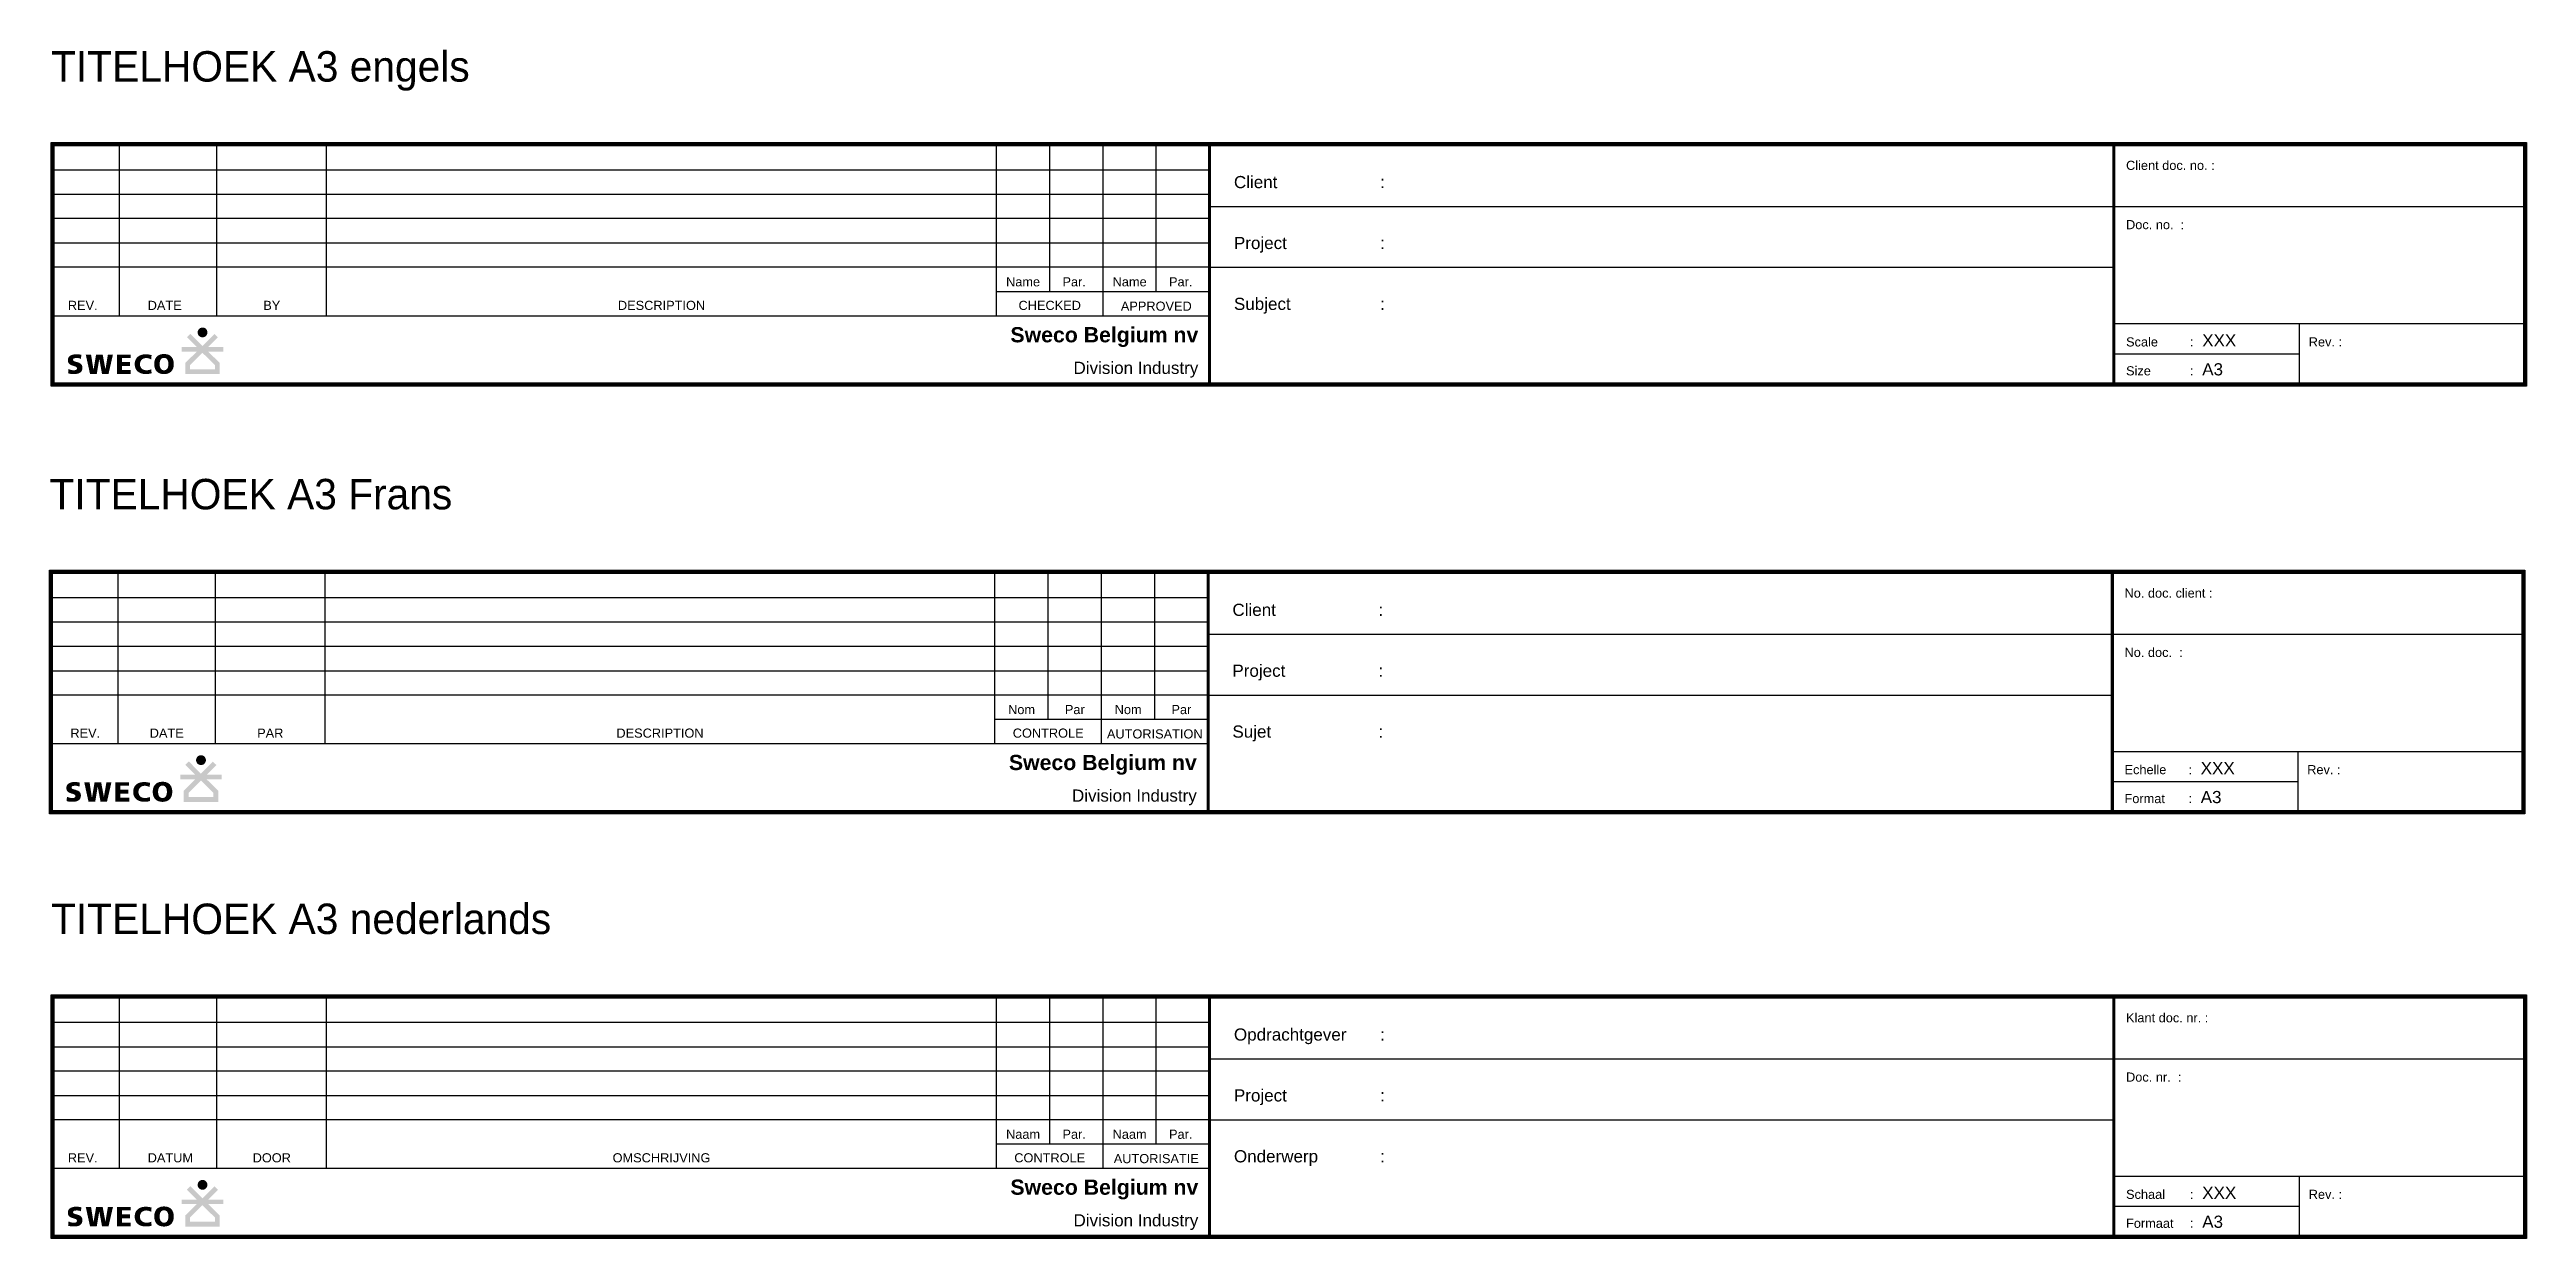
# Model space of a CAD drawing. Header units: millimetres. Extents: x 2206 to 2831, y 217 to 693.
# Drawn here: x 2206.2 to 2612.9, y 497.5 to 692.7 of the extents above; entities that cross this region are included whole.
import ezdxf
from ezdxf.enums import TextEntityAlignment as Align

# ---------------------------------------------------------------- set-up
doc = ezdxf.new("R2010")
doc.units = ezdxf.units.MM
doc.layers.add('TITEL', color=7, linetype='Continuous')
doc.styles.add('GMI_TITEL', font='arial.ttf')
doc.styles.add('GMI_TITLE', font='arial.ttf')

msp = doc.modelspace()

# ---------------------------------------------------------------- texts
at = {"transparency": 33554687}
for s, p in [('TITELHOEK A3 engels', (2206.42, 687.46)), ('TITELHOEK A3 Frans', (2206.17, 617.21)), ('TITELHOEK A3 nederlands', (2206.42, 547.46))]:
    msp.add_text(s, height=5, dxfattribs=at).set_placement(p)

# ---------------------------------------------------------------- blocks, each defined once
blk = doc.blocks.new('A$C3DD31897')
for color, points in [(256, [(23.69, 8.72), (23.67, 8.69), (23.63, 8.62), (23.62, 8.58), (23.6, 8.51), (23.59, 8.47), (23.58, 8.43), (23.58, 8.39), (23.57, 8.35), (23.57, 8.31), (23.58, 8.22), (23.58, 8.18), (23.59, 8.15), (23.6, 8.11), (23.62, 8.03), (23.63, 7.99), (23.65, 7.96), (23.67, 7.93), (23.71, 7.85), (23.75, 7.8), (23.81, 7.74), (23.83, 7.71), (23.86, 7.69), (23.89, 7.66), (23.93, 7.64), (23.96, 7.62), (23.99, 7.6), (24.03, 7.58), (24.06, 7.57), (24.1, 7.55), (24.17, 7.53), (24.21, 7.52), (24.29, 7.51), (24.33, 7.5), (24.42, 7.5), (24.46, 7.51), (24.54, 7.52), (24.58, 7.53), (24.65, 7.55), (24.74, 7.59), (24.76, 7.6), (24.79, 7.62), (24.83, 7.64), (24.89, 7.69), (24.91, 7.71), (24.97, 7.77), (24.99, 7.8), (25.04, 7.86), (25.06, 7.89), (25.1, 7.97), (25.14, 8.05), (25.15, 8.11), (25.16, 8.15), (25.17, 8.18), (25.18, 8.22), (25.18, 8.27), (25.18, 8.35), (25.18, 8.39), (25.17, 8.43), (25.15, 8.51), (25.13, 8.58), (25.11, 8.62), (25.1, 8.65), (25.08, 8.69), (25.06, 8.72), (25.04, 8.76), (25.02, 8.79), (24.99, 8.82), (24.97, 8.85), (24.94, 8.88), (24.89, 8.93), (24.83, 8.98), (24.79, 8.99), (24.76, 9.02), (24.69, 9.05), (24.61, 9.08), (24.54, 9.1), (24.5, 9.1), (24.46, 9.11), (24.42, 9.11), (24.33, 9.11), (24.25, 9.1), (24.21, 9.1), (24.17, 9.09), (24.14, 9.08), (24.1, 9.06), (24.06, 9.05), (23.99, 9.02), (23.96, 8.99), (23.93, 8.98), (23.89, 8.95), (23.86, 8.93), (23.81, 8.88), (23.75, 8.82), (23.73, 8.79), (23.71, 8.76)]), (7, [(3.23, 4.68), (3.17, 4.68), (3.05, 4.65), (2.93, 4.61), (2.88, 4.59), (2.77, 4.55), (2.72, 4.52), (2.67, 4.49), (2.62, 4.46), (2.58, 4.43), (2.53, 4.39), (2.49, 4.35), (2.42, 4.27), (2.39, 4.22), (2.36, 4.17), (2.34, 4.12), (2.31, 4.07), (2.3, 4.01), (2.28, 3.95), (2.27, 3.89), (2.26, 3.82), (2.26, 3.75), (2.26, 3.65), (2.28, 3.55), (2.3, 3.47), (2.32, 3.39), (2.36, 3.32), (2.4, 3.25), (2.44, 3.19), (2.49, 3.14), (2.55, 3.09), (2.61, 3.05), (2.67, 3.01), (2.73, 2.98), (2.8, 2.94), (2.87, 2.92), (2.94, 2.89), (3, 2.87), (3.14, 2.82), (3.34, 2.77), (3.4, 2.74), (3.49, 2.71), (3.6, 2.66), (3.7, 2.57), (3.74, 2.48), (3.76, 2.36), (3.74, 2.32), (3.73, 2.27), (3.66, 2.19), (3.57, 2.14), (3.48, 2.11), (3.38, 2.1), (3.28, 2.09), (3.23, 2.09), (3.14, 2.09), (3.04, 2.1), (2.98, 2.11), (2.92, 2.12), (2.82, 2.14), (2.69, 2.17), (2.49, 2.25), (2.37, 2.29), (2.3, 1.6), (2.35, 1.58), (2.4, 1.57), (2.46, 1.55), (2.52, 1.54), (2.64, 1.51), (2.7, 1.5), (2.76, 1.49), (2.88, 1.48), (3.01, 1.47), (3.12, 1.47), (3.23, 1.47), (3.37, 1.47), (3.5, 1.47), (3.57, 1.48), (3.7, 1.5), (3.76, 1.51), (3.82, 1.52), (3.88, 1.54), (3.94, 1.55), (4.06, 1.59), (4.16, 1.65), (4.21, 1.67), (4.26, 1.7), (4.31, 1.74), (4.35, 1.77), (4.43, 1.85), (4.47, 1.89), (4.53, 1.99), (4.58, 2.1), (4.6, 2.16), (4.62, 2.22), (4.63, 2.29), (4.64, 2.35), (4.65, 2.43), (4.65, 2.5), (4.65, 2.61), (4.63, 2.7), (4.61, 2.79), (4.59, 2.87), (4.55, 2.94), (4.51, 3), (4.46, 3.06), (4.41, 3.12), (4.36, 3.17), (4.3, 3.21), (4.24, 3.25), (4.17, 3.29), (4.1, 3.32), (4.03, 3.35), (3.96, 3.37), (3.89, 3.39), (3.75, 3.44), (3.61, 3.48), (3.54, 3.49), (3.43, 3.53), (3.37, 3.56), (3.28, 3.59), (3.18, 3.66), (3.13, 3.75), (3.12, 3.86), (3.14, 3.91), (3.16, 3.95), (3.23, 4.02), (3.31, 4.05), (3.45, 4.09), (3.53, 4.09), (3.63, 4.1), (3.72, 4.1), (3.81, 4.1), (3.96, 4.09), (4.08, 4.07), (4.22, 4.03), (4.3, 4), (4.41, 3.96), (4.48, 4.62), (4.39, 4.64), (4.29, 4.66), (4.19, 4.68), (4.09, 4.69), (3.98, 4.7), (3.87, 4.71), (3.76, 4.72), (3.65, 4.72), (3.53, 4.72), (3.41, 4.71), (3.29, 4.7)]), (7, [(6.45, 2.26), (6.07, 4.68), (5.2, 4.68), (5.9, 1.5), (7.01, 1.5), (7.42, 3.96), (7.87, 1.5), (8.94, 1.5), (9.67, 4.68), (8.84, 4.68), (8.43, 2.26), (7.98, 4.68), (6.9, 4.68), (6.49, 2.26)]), (7, [(12.58, 1.5), (12.58, 2.12), (11.13, 2.12), (11.13, 2.81), (12.44, 2.81), (12.44, 3.44), (11.13, 3.44), (11.13, 4.1), (12.55, 4.1), (12.55, 4.68), (10.33, 4.68), (10.33, 1.5)]), (7, [(14.91, 1.47), (14.99, 1.47), (15.15, 1.47), (15.23, 1.47), (15.29, 1.47), (15.36, 1.48), (15.49, 1.49), (15.61, 1.51), (15.72, 1.53), (15.82, 1.55), (15.92, 1.58), (16.01, 1.6), (15.97, 2.26), (15.88, 2.22), (15.79, 2.19), (15.63, 2.14), (15.49, 2.12), (15.36, 2.1), (15.28, 2.09), (15.23, 2.09), (15.18, 2.09), (15.09, 2.09), (15.01, 2.1), (14.95, 2.11), (14.88, 2.12), (14.8, 2.14), (14.75, 2.16), (14.67, 2.19), (14.61, 2.22), (14.56, 2.24), (14.48, 2.29), (14.44, 2.33), (14.38, 2.38), (14.3, 2.47), (14.22, 2.59), (14.17, 2.71), (14.13, 2.83), (14.12, 2.92), (14.11, 2.98), (14.11, 3.04), (14.11, 3.09), (14.11, 3.18), (14.12, 3.28), (14.13, 3.35), (14.15, 3.4), (14.18, 3.51), (14.22, 3.59), (14.24, 3.63), (14.27, 3.67), (14.3, 3.72), (14.36, 3.79), (14.42, 3.85), (14.47, 3.89), (14.53, 3.93), (14.57, 3.96), (14.62, 3.98), (14.68, 4.02), (14.75, 4.04), (14.8, 4.06), (14.92, 4.08), (15.07, 4.1), (15.16, 4.1), (15.29, 4.09), (15.37, 4.08), (15.47, 4.06), (15.58, 4.03), (15.63, 4.02), (15.68, 4), (15.73, 3.98), (15.78, 3.96), (15.84, 3.94), (15.89, 3.91), (15.94, 3.89), (16.01, 4.58), (15.89, 4.61), (15.78, 4.63), (15.66, 4.66), (15.54, 4.68), (15.42, 4.69), (15.31, 4.71), (15.19, 4.72), (15.07, 4.72), (14.98, 4.72), (14.88, 4.71), (14.79, 4.7), (14.7, 4.69), (14.61, 4.68), (14.52, 4.66), (14.43, 4.64), (14.35, 4.62), (14.27, 4.59), (14.19, 4.57), (14.11, 4.53), (14.04, 4.5), (13.97, 4.46), (13.9, 4.41), (13.83, 4.37), (13.77, 4.32), (13.71, 4.27), (13.65, 4.21), (13.6, 4.15), (13.5, 4.03), (13.46, 3.96), (13.42, 3.89), (13.38, 3.81), (13.35, 3.74), (13.32, 3.65), (13.3, 3.57), (13.28, 3.48), (13.26, 3.39), (13.25, 3.29), (13.24, 3.19), (13.24, 3.09), (13.24, 2.98), (13.25, 2.87), (13.27, 2.77), (13.28, 2.67), (13.31, 2.58), (13.33, 2.49), (13.37, 2.41), (13.41, 2.33), (13.45, 2.25), (13.49, 2.18), (13.54, 2.11), (13.59, 2.04), (13.65, 1.98), (13.71, 1.93), (13.77, 1.87), (13.83, 1.82), (13.9, 1.78), (13.97, 1.73), (14.04, 1.7), (14.11, 1.66), (14.19, 1.63), (14.27, 1.6), (14.35, 1.57), (14.42, 1.55), (14.5, 1.53), (14.58, 1.51), (14.67, 1.5), (14.75, 1.49), (14.83, 1.47)])]:
    blk.add_hatch(color=color).paths.add_polyline_path(points)
h = blk.add_hatch(color=7)
h.paths.add_polyline_path([(18.05, 1.46), (18.15, 1.46), (18.24, 1.47), (18.33, 1.48), (18.42, 1.49), (18.51, 1.51), (18.59, 1.53), (18.67, 1.55), (18.74, 1.57), (18.89, 1.64), (18.95, 1.67), (19.02, 1.71), (19.08, 1.76), (19.14, 1.8), (19.25, 1.9), (19.29, 1.96), (19.34, 2.02), (19.38, 2.08), (19.42, 2.14), (19.46, 2.21), (19.49, 2.28), (19.52, 2.35), (19.55, 2.42), (19.57, 2.5), (19.6, 2.58), (19.61, 2.66), (19.63, 2.75), (19.64, 2.84), (19.65, 2.92), (19.65, 3.02), (19.65, 3.11), (19.65, 3.2), (19.65, 3.3), (19.64, 3.39), (19.63, 3.47), (19.61, 3.56), (19.6, 3.64), (19.58, 3.72), (19.55, 3.8), (19.52, 3.87), (19.49, 3.95), (19.46, 4.02), (19.42, 4.08), (19.38, 4.15), (19.34, 4.21), (19.3, 4.26), (19.25, 4.32), (19.2, 4.37), (19.14, 4.42), (19.08, 4.47), (19.02, 4.51), (18.96, 4.55), (18.82, 4.62), (18.75, 4.64), (18.67, 4.67), (18.59, 4.7), (18.51, 4.71), (18.42, 4.73), (18.34, 4.74), (18.25, 4.75), (18.15, 4.76), (18.05, 4.76), (17.96, 4.76), (17.86, 4.75), (17.77, 4.74), (17.68, 4.73), (17.6, 4.71), (17.52, 4.7), (17.44, 4.67), (17.36, 4.64), (17.29, 4.62), (17.22, 4.58), (17.15, 4.55), (17.09, 4.51), (17.02, 4.47), (16.97, 4.42), (16.91, 4.37), (16.81, 4.26), (16.76, 4.21), (16.72, 4.15), (16.68, 4.08), (16.65, 4.02), (16.61, 3.95), (16.58, 3.87), (16.56, 3.8), (16.53, 3.72), (16.51, 3.64), (16.49, 3.56), (16.48, 3.47), (16.47, 3.39), (16.46, 3.3), (16.46, 3.2), (16.45, 3.11), (16.46, 3.02), (16.46, 2.92), (16.47, 2.84), (16.48, 2.75), (16.49, 2.66), (16.51, 2.58), (16.53, 2.5), (16.56, 2.42), (16.58, 2.35), (16.62, 2.28), (16.65, 2.21), (16.68, 2.14), (16.72, 2.08), (16.77, 2.02), (16.81, 1.96), (16.86, 1.9), (16.91, 1.85), (16.97, 1.8), (17.03, 1.76), (17.09, 1.71), (17.15, 1.67), (17.22, 1.64), (17.29, 1.61), (17.36, 1.57), (17.44, 1.55), (17.52, 1.53), (17.6, 1.51), (17.69, 1.49), (17.77, 1.48), (17.86, 1.47), (17.96, 1.46)])
h.paths.add_polyline_path([(18.05, 2.09), (17.96, 2.1), (17.92, 2.1), (17.85, 2.12), (17.8, 2.14), (17.75, 2.16), (17.65, 2.23), (17.6, 2.27), (17.56, 2.32), (17.52, 2.37), (17.5, 2.4), (17.48, 2.44), (17.44, 2.51), (17.42, 2.56), (17.4, 2.62), (17.38, 2.69), (17.37, 2.73), (17.35, 2.83), (17.33, 2.98), (17.33, 3.11), (17.33, 3.21), (17.35, 3.37), (17.37, 3.5), (17.4, 3.61), (17.42, 3.68), (17.44, 3.72), (17.46, 3.75), (17.48, 3.79), (17.5, 3.84), (17.56, 3.91), (17.63, 3.98), (17.74, 4.06), (17.86, 4.11), (17.97, 4.13), (18.05, 4.13), (18.1, 4.13), (18.15, 4.12), (18.24, 4.11), (18.33, 4.08), (18.43, 4.02), (18.48, 3.98), (18.52, 3.95), (18.56, 3.89), (18.6, 3.85), (18.63, 3.79), (18.67, 3.71), (18.7, 3.63), (18.72, 3.58), (18.74, 3.5), (18.76, 3.34), (18.78, 3.14), (18.77, 2.94), (18.74, 2.75), (18.72, 2.69), (18.71, 2.63), (18.67, 2.51), (18.63, 2.44), (18.6, 2.39), (18.53, 2.29), (18.44, 2.21), (18.36, 2.16), (18.31, 2.14), (18.26, 2.12), (18.15, 2.1), (18.1, 2.09)], flags=16)
h = blk.add_hatch(color=7)
h.paths.add_polyline_path([(21.53, 3.28), (21.53, 1.46), (27.21, 1.46), (27.21, 3.28), (25.31, 5.15), (27.78, 5.15), (27.78, 5.9), (25.31, 5.9), (26.91, 7.5), (26.33, 8.06), (24.36, 6.09), (22.38, 8.09), (21.81, 7.52), (23.44, 5.9), (20.97, 5.9), (20.97, 5.15), (23.43, 5.15)])
h.paths.add_polyline_path([(22.33, 2.27), (22.33, 2.94), (24.36, 4.96), (26.41, 2.94), (26.41, 2.27)], flags=16)
blk = doc.blocks.new('TH-GI-A3-E')
at = {"layer": 'TITEL', "color": 7, "transparency": 33554687}
for p, q in [((11, 11.25), (11, 39.25)), ((27, 11.25), (27, 39.25)), ((45, 11.25), (45, 39.25)), ((155, 11.25), (155, 39.25)), ((163.75, 15.25), (163.75, 39.25)), ((172.5, 11.25), (172.5, 39.25)), ((181.25, 15.25), (181.25, 39.25)), ((0.25, 35.25), (190, 35.25)), ((0.25, 31.25), (190, 31.25)), ((190, 29.25), (405.75, 29.25)), ((190, 27.25), (0.25, 27.25)), ((0.25, 23.25), (190, 23.25)), ((190, 19.25), (0.25, 19.25)), ((190, 19.25), (338.5, 19.25)), ((172.5, 15.25), (155, 15.25)), ((190, 15.25), (172.5, 15.25)), ((190, 11.25), (0.25, 11.25)), ((338.5, 10), (405.75, 10)), ((369, 0.25), (369, 10)), ((369, 5), (338.5, 5))]:
    blk.add_line(p, q, dxfattribs=at)
at = {"layer": 'TITEL', "color": 7, "transparency": 33554687, "const_width": 0.5}
blk.add_lwpolyline([(406, 0), (0, 0), (0, 39.5), (406, 39.5)], close=True, dxfattribs=at)
at = {"layer": 'TITEL', "transparency": 33554687}
for points in [[(-0.25, 39.75), (406.25, 39.75), (406.25, -0.25), (-0.25, -0.25)], [(0.25, 39.25), (405.75, 39.25), (405.75, 0.25), (0.25, 0.25)]]:
    blk.add_lwpolyline(points, close=True, dxfattribs=at)
at = {"layer": 'TITEL', "color": 7, "transparency": 33554687, "const_width": 0.5}
for points in [[(190, 39.5), (190, 0)], [(338.5, 0), (338.5, 39.5)]]:
    blk.add_lwpolyline(points, dxfattribs=at)
at = {"transparency": 33554687}
blk.add_blockref('A$C3DD31897', (0.25, 0.25), dxfattribs=at)
at = {"layer": 'TITEL', "color": 7, "transparency": 33554687, "style": 'GMI_TITLE'}
for s, height, p in [('Client doc. no. :', 1.5, (340.5, 35.25)), ('Client', 2, (194, 32.25)), (':', 2, (218, 32.25)), ('Doc. no.  :', 1.5, (340.5, 25.51)), ('Project', 2, (194, 22.25)), (':', 2, (218, 22.25)), ('Name', 1.5, (156.58, 16.12)), ('Par.', 1.5, (165.84, 16.12)), ('Name', 1.5, (174.08, 16.12)), ('Par.', 1.5, (183.34, 16.12)), ('REV.', 1.5, (2.51, 12.25)), ('DATE', 1.5, (15.62, 12.25)), ('Subject', 2, (194, 12.25)), (':', 2, (218, 12.25)), ('Scale', 1.5, (340.5, 6.25)), (':', 1.5, (351, 6.25)), ('Rev. :', 1.5, (370.5, 6.25)), ('Size', 1.5, (340.5, 1.5)), (':', 1.5, (351, 1.5))]:
    blk.add_text(s, height=height, dxfattribs=at).set_placement(p)
for s, p in [('BY', (36, 12.25)), ('DESCRIPTION', (100, 12.25)), ('CHECKED', (163.75, 12.25)), ('APPROVED', (181.25, 12.12))]:
    blk.add_text(s, height=1.5, dxfattribs=at).set_placement(p, align=Align.CENTER)
at = {"layer": 'TITEL', "transparency": 33554687, "attachment_point": 3, "style": 'GMI_TITEL'}
for s, width, insert, char_height in [('\\pt35;{\\fArial|b1|i0|c0|p34;Sweco Belgium nv}', 31.8721, (188.15, 9.43), 2.5), ('\\pt28;Division Industry', 25.1013, (188.15, 3.74), 2)]:
    blk.add_mtext_dynamic_manual_height_columns(s, width=width, gutter_width=12.5, heights=[0], dxfattribs=dict(at, insert=insert, char_height=char_height))
at = {"layer": 'TITEL', "color": 7, "transparency": 33554687, "style": 'GMI_TITLE'}
for tag, p in [('REV', (5.59, 36.13)), ('DATE', (18.98, 36.13)), ('REV', (5.59, 32.13)), ('DATE', (18.98, 32.13)), ('REV', (5.59, 28.13)), ('DATE', (18.98, 28.13)), ('REV', (5.59, 24.13)), ('DATE', (18.98, 24.13)), ('REV', (5.59, 20.13)), ('DATE', (18.98, 20.13))]:
    blk.add_attdef(tag, text='', height=2, dxfattribs=at).set_placement(p, align=Align.CENTER)
for tag, p in [('BY', (27.54, 36.13)), ('DESCRIPTION', (45.91, 36.13)), ('NAMECH', (155.62, 36.13)), ('NAMEAUT', (173.12, 36.13)), ('BY', (27.54, 32.13)), ('DESCRIPTION', (45.91, 32.13)), ('NAMECH', (155.62, 32.13)), ('NAMEAUT', (173.12, 32.13)), ('BY', (27.54, 28.13)), ('DESCRIPTION', (45.91, 28.13)), ('NAMECH', (155.62, 28.13)), ('NAMEAUT', (173.12, 28.13)), ('BY', (27.54, 24.13)), ('DESCRIPTION', (45.91, 24.13)), ('NAMECH', (155.62, 24.13)), ('NAMEAUT', (173.12, 24.13)), ('BY', (27.54, 20.13)), ('DESCRIPTION', (45.91, 20.13)), ('NAMECH', (155.62, 20.13)), ('NAMEAUT', (173.12, 20.13)), ('SCALE', (353.01, 6.25)), ('SIZE', (353.01, 1.5))]:
    blk.add_attdef(tag, p, '', height=2, dxfattribs=at)
at = {"layer": 'TITEL', "transparency": 33554687, "style": 'GMI_TITLE'}
for tag, p, height in [('CLIENT', (221.83, 32.25), 3), ('DOCNRCLIENT', (340.5, 30.75), 2.5), ('PROJECT', (221.83, 22.25), 3), ('DOCNR.', (340.5, 21.24), 2.5), ('SUBJECT1', (221.83, 12.25), 3), ('SUBJECT2', (221.83, 5.25), 3)]:
    blk.add_attdef(tag, p, '', height=height, dxfattribs=at)
blk.add_attdef('REVISION', text='', height=2.5, dxfattribs=at).set_placement((385.67, 1.5), align=Align.CENTER)
blk = doc.blocks.new('TH-GI-A3-F')
at = {"layer": 'TITEL', "color": 7, "transparency": 33554687}
for p, q in [((11, 11.25), (11, 39.25)), ((27, 11.25), (27, 39.25)), ((45, 11.25), (45, 39.25)), ((155, 11.25), (155, 39.25)), ((163.75, 15.25), (163.75, 39.25)), ((172.5, 11.25), (172.5, 39.25)), ((181.25, 15.25), (181.25, 39.25)), ((0.25, 35.25), (190, 35.25)), ((0.25, 31.25), (190, 31.25)), ((190, 29.25), (405.75, 29.25)), ((190, 27.25), (0.25, 27.25)), ((0.25, 23.25), (190, 23.25)), ((190, 19.25), (0.25, 19.25)), ((190, 19.25), (338.5, 19.25)), ((172.5, 15.25), (155, 15.25)), ((190, 15.25), (172.5, 15.25)), ((190, 11.25), (0.25, 11.25)), ((338.5, 10), (405.75, 10)), ((369, 0.25), (369, 10)), ((369, 5), (338.5, 5))]:
    blk.add_line(p, q, dxfattribs=at)
at = {"layer": 'TITEL', "color": 7, "transparency": 33554687, "const_width": 0.5}
blk.add_lwpolyline([(406, 0), (0, 0), (0, 39.5), (406, 39.5)], close=True, dxfattribs=at)
at = {"layer": 'TITEL', "transparency": 33554687}
for points in [[(-0.25, 39.75), (406.25, 39.75), (406.25, -0.25), (-0.25, -0.25)], [(0.25, 39.25), (405.75, 39.25), (405.75, 0.25), (0.25, 0.25)]]:
    blk.add_lwpolyline(points, close=True, dxfattribs=at)
at = {"layer": 'TITEL', "color": 7, "transparency": 33554687, "const_width": 0.5}
for points in [[(190, 39.5), (190, 0)], [(338.5, 0), (338.5, 39.5)]]:
    blk.add_lwpolyline(points, dxfattribs=at)
at = {"transparency": 33554687}
blk.add_blockref('A$C3DD31897', (0.25, 0.25), dxfattribs=at)
at = {"layer": 'TITEL', "color": 7, "transparency": 33554687, "style": 'GMI_TITLE'}
for s, height, p in [('No. doc. client :', 1.5, (340.5, 35.25)), ('Client', 2, (194, 32.25)), (':', 2, (218, 32.25)), ('No. doc.  :', 1.5, (340.5, 25.51)), ('Project', 2, (194, 22.25)), (':', 2, (218, 22.25)), ('Sujet', 2, (194, 12.25)), (':', 2, (218, 12.25)), ('Echelle', 1.5, (340.5, 6.25)), (':', 1.5, (351, 6.25)), ('Rev. :', 1.5, (370.5, 6.25)), ('Format', 1.5, (340.5, 1.5)), (':', 1.5, (351, 1.5))]:
    blk.add_text(s, height=height, dxfattribs=at).set_placement(p)
for s, p in [('Nom', (159.38, 16.12)), ('Par', (168.12, 16.12)), ('Nom', (176.88, 16.12)), ('Par', (185.62, 16.12)), ('REV.', (5.62, 12.25)), ('DATE', (19, 12.25)), ('PAR', (36, 12.25)), ('DESCRIPTION', (100, 12.25)), ('CONTROLE', (163.75, 12.25)), ('AUTORISATION', (181.25, 12.12))]:
    blk.add_text(s, height=1.5, dxfattribs=at).set_placement(p, align=Align.CENTER)
at = {"layer": 'TITEL', "transparency": 33554687, "attachment_point": 3, "style": 'GMI_TITEL'}
for s, width, insert, char_height in [('\\pt35;{\\fArial|b1|i0|c0|p34;Sweco Belgium nv}', 31.8721, (188.15, 9.43), 2.5), ('\\pt28;Division Industry', 25.1013, (188.15, 3.74), 2)]:
    blk.add_mtext_dynamic_manual_height_columns(s, width=width, gutter_width=12.5, heights=[0], dxfattribs=dict(at, insert=insert, char_height=char_height))
at = {"layer": 'TITEL', "color": 7, "transparency": 33554687, "style": 'GMI_TITLE'}
for tag, p in [('REVISION', (5.59, 36.13)), ('DATE', (18.98, 36.13)), ('REVISION', (5.59, 32.13)), ('DATE', (18.98, 32.13)), ('REVISION', (5.59, 28.13)), ('DATE', (18.98, 28.13)), ('REVISION', (5.59, 24.13)), ('DATE', (18.98, 24.13)), ('REVISION', (5.59, 20.13)), ('DATE', (18.98, 20.13))]:
    blk.add_attdef(tag, text='', height=2, dxfattribs=at).set_placement(p, align=Align.CENTER)
for tag, p in [('PAR', (27.54, 36.13)), ('DESCRIPTION', (45.91, 36.13)), ('NOMCONT', (155.62, 36.13)), ('NOMAUT', (173.12, 36.13)), ('PAR', (27.54, 32.13)), ('DESCRIPTION', (45.91, 32.13)), ('NOMCONT', (155.62, 32.13)), ('NOMAUT', (173.12, 32.13)), ('PAR', (27.54, 28.13)), ('DESCRIPTION', (45.91, 28.13)), ('NOMCONT', (155.62, 28.13)), ('NOMAUT', (173.12, 28.13)), ('PAR', (27.54, 24.13)), ('DESCRIPTION', (45.91, 24.13)), ('NOMCONT', (155.62, 24.13)), ('NOMAUT', (173.12, 24.13)), ('PAR', (27.54, 20.13)), ('DESCRIPTION', (45.91, 20.13)), ('NOMCONT', (155.62, 20.13)), ('NOMAUT', (173.12, 20.13)), ('ECHELLE', (353.01, 6.25)), ('FORMAT', (353.01, 1.5))]:
    blk.add_attdef(tag, p, '', height=2, dxfattribs=at)
at = {"layer": 'TITEL', "transparency": 33554687, "style": 'GMI_TITLE'}
for tag, p, height in [('CLIENT', (221.83, 32.25), 3), ('NRDOCCLIENT', (340.5, 30.75), 2.5), ('PROJECT', (221.83, 22.25), 3), ('DOCNR', (340.5, 21.24), 2.5), ('SUJET1', (221.83, 12.25), 3), ('SUJET2', (221.83, 5.25), 3)]:
    blk.add_attdef(tag, p, '', height=height, dxfattribs=at)
blk.add_attdef('REVISION', text='', height=2.5, dxfattribs=at).set_placement((385.67, 1.5), align=Align.CENTER)
blk = doc.blocks.new('TH-GI-A3-N')
at = {"layer": 'TITEL', "color": 7, "transparency": 33554687}
for p, q in [((11, 11.25), (11, 39.25)), ((27, 11.25), (27, 39.25)), ((45, 11.25), (45, 39.25)), ((155, 11.25), (155, 39.25)), ((163.75, 15.25), (163.75, 39.25)), ((172.5, 11.25), (172.5, 39.25)), ((181.25, 15.25), (181.25, 39.25)), ((0.25, 35.25), (190, 35.25)), ((0.25, 31.25), (190, 31.25)), ((190, 29.25), (405.75, 29.25)), ((190, 27.25), (0.25, 27.25)), ((0.25, 23.25), (190, 23.25)), ((190, 19.25), (0.25, 19.25)), ((190, 19.25), (338.5, 19.25)), ((172.5, 15.25), (155, 15.25)), ((190, 15.25), (172.5, 15.25)), ((190, 11.25), (0.25, 11.25)), ((338.5, 10), (405.75, 10)), ((369, 0.25), (369, 10)), ((369, 5), (338.5, 5))]:
    blk.add_line(p, q, dxfattribs=at)
at = {"layer": 'TITEL', "color": 7, "transparency": 33554687, "const_width": 0.5}
blk.add_lwpolyline([(406, 0), (0, 0), (0, 39.5), (406, 39.5)], close=True, dxfattribs=at)
at = {"layer": 'TITEL', "transparency": 33554687}
for points in [[(-0.25, 39.75), (406.25, 39.75), (406.25, -0.25), (-0.25, -0.25)], [(0.25, 39.25), (405.75, 39.25), (405.75, 0.25), (0.25, 0.25)]]:
    blk.add_lwpolyline(points, close=True, dxfattribs=at)
at = {"layer": 'TITEL', "color": 7, "transparency": 33554687, "const_width": 0.5}
for points in [[(190, 39.5), (190, 0)], [(338.5, 0), (338.5, 39.5)]]:
    blk.add_lwpolyline(points, dxfattribs=at)
at = {"transparency": 33554687}
blk.add_blockref('A$C3DD31897', (0.25, 0.25), dxfattribs=at)
at = {"layer": 'TITEL', "color": 7, "transparency": 33554687, "style": 'GMI_TITLE'}
for s, height, p in [('Klant doc. nr. :', 1.5, (340.5, 35.25)), ('Opdrachtgever', 2, (194, 32.25)), (':', 2, (218, 32.25)), ('Doc. nr.  :', 1.5, (340.5, 25.51)), ('Project', 2, (194, 22.25)), (':', 2, (218, 22.25)), ('Naam', 1.5, (156.58, 16.12)), ('Par.', 1.5, (165.84, 16.12)), ('Naam', 1.5, (174.08, 16.12)), ('Par.', 1.5, (183.34, 16.12)), ('REV.', 1.5, (2.51, 12.25)), ('DATUM', 1.5, (15.62, 12.25)), ('Onderwerp', 2, (194, 12.25)), (':', 2, (218, 12.25)), ('Schaal', 1.5, (340.5, 6.25)), (':', 1.5, (351, 6.25)), ('Rev. :', 1.5, (370.5, 6.25)), ('Formaat', 1.5, (340.5, 1.5)), (':', 1.5, (351, 1.5))]:
    blk.add_text(s, height=height, dxfattribs=at).set_placement(p)
for s, p in [('DOOR', (36, 12.25)), ('OMSCHRIJVING', (100, 12.25)), ('CONTROLE', (163.75, 12.25)), ('AUTORISATIE', (181.25, 12.12))]:
    blk.add_text(s, height=1.5, dxfattribs=at).set_placement(p, align=Align.CENTER)
at = {"layer": 'TITEL', "transparency": 33554687, "attachment_point": 3, "style": 'GMI_TITEL'}
for s, width, insert, char_height in [('\\pt35;{\\fArial|b1|i0|c0|p34;Sweco Belgium nv}', 31.8721, (188.15, 9.43), 2.5), ('\\pt28;Division Industry', 25.1013, (188.15, 3.74), 2)]:
    blk.add_mtext_dynamic_manual_height_columns(s, width=width, gutter_width=12.5, heights=[0], dxfattribs=dict(at, insert=insert, char_height=char_height))
at = {"layer": 'TITEL', "color": 7, "transparency": 33554687, "style": 'GMI_TITLE'}
for tag, p in [('REVISIE', (5.59, 36.13)), ('DATUM', (18.98, 36.13)), ('REVISIE', (5.59, 32.13)), ('DATUM', (18.98, 32.13)), ('REVISIE', (5.59, 28.13)), ('DATUM', (18.98, 28.13)), ('REVISIE', (5.59, 24.13)), ('DATUM', (18.98, 24.13)), ('REVISIE', (5.59, 20.13)), ('DATUM', (18.98, 20.13))]:
    blk.add_attdef(tag, text='', height=2, dxfattribs=at).set_placement(p, align=Align.CENTER)
for tag, p in [('DOOR', (27.54, 36.13)), ('OMSCHRIJVING', (45.91, 36.13)), ('CONTNAAM', (155.62, 36.13)), ('AUTNAAM', (173.12, 36.13)), ('DOOR', (27.54, 32.13)), ('OMSCHRIJVING', (45.91, 32.13)), ('CONTNAAM', (155.62, 32.13)), ('AUTNAAM', (173.12, 32.13)), ('DOOR', (27.54, 28.13)), ('OMSCHRIJVING', (45.91, 28.13)), ('CONTNAAM', (155.62, 28.13)), ('AUTNAAM', (173.12, 28.13)), ('DOOR', (27.54, 24.13)), ('OMSCHRIJVING', (45.91, 24.13)), ('CONTNAAM', (155.62, 24.13)), ('AUTNAAM', (173.12, 24.13)), ('DOOR', (27.54, 20.13)), ('OMSCHRIJVING', (45.91, 20.13)), ('CONTNAAM', (155.62, 20.13)), ('AUTNAAM', (173.12, 20.13)), ('SCHAAL', (353.01, 6.25)), ('FORMAAT', (353.01, 1.5))]:
    blk.add_attdef(tag, p, '', height=2, dxfattribs=at)
at = {"layer": 'TITEL', "transparency": 33554687, "style": 'GMI_TITLE'}
for tag, p, height in [('OPDRACHTGEVER', (221.83, 32.25), 3), ('DOCNRKLANT.', (340.5, 30.75), 2.5), ('PROJECT', (221.83, 22.25), 3), ('DOCNR.', (340.5, 21.24), 2.5), ('ONDERW1', (221.83, 12.25), 3), ('ONDERW2', (221.83, 5.25), 3)]:
    blk.add_attdef(tag, p, '', height=height, dxfattribs=at)
blk.add_attdef('REVISIE', text='', height=2.5, dxfattribs=at).set_placement((385.67, 1.5), align=Align.CENTER)

# ---------------------------------------------------------------- block references
at = {"transparency": 33554687}
ref = msp.add_blockref('TH-GI-A3-E', (2206.67, 637.71), dxfattribs=at)
ref.add_attrib('SCALE', 'XXX', (2559.68, 643.96), dxfattribs={"layer": 'TITEL', "color": 7, "height": 2, "style": 'GMI_TITLE'})
ref.add_attrib('SIZE', 'A3', (2559.68, 639.21), dxfattribs={"layer": 'TITEL', "color": 7, "height": 2, "style": 'GMI_TITLE'})
ref = msp.add_blockref('TH-GI-A3-F', (2206.42, 567.46), dxfattribs=at)
ref.add_attrib('ECHELLE', 'XXX', (2559.43, 573.71), dxfattribs={"layer": 'TITEL', "color": 7, "height": 2, "style": 'GMI_TITLE'})
ref.add_attrib('FORMAT', 'A3', (2559.43, 568.96), dxfattribs={"layer": 'TITEL', "color": 7, "height": 2, "style": 'GMI_TITLE'})
ref = msp.add_blockref('TH-GI-A3-N', (2206.67, 497.71), dxfattribs=at)
ref.add_attrib('SCHAAL', 'XXX', (2559.68, 503.96), dxfattribs={"layer": 'TITEL', "color": 7, "height": 2, "style": 'GMI_TITLE'})
ref.add_attrib('FORMAAT', 'A3', (2559.68, 499.21), dxfattribs={"layer": 'TITEL', "color": 7, "height": 2, "style": 'GMI_TITLE'})

msp.set_redraw_order([(e.dxf.handle, doc.entitydb.next_handle()) for e in msp.query("TEXT MTEXT ATTDEF DIMENSION ARC_DIMENSION")])  # texts and dimensions are drawn at this point

doc.saveas('drawing.dxf')
